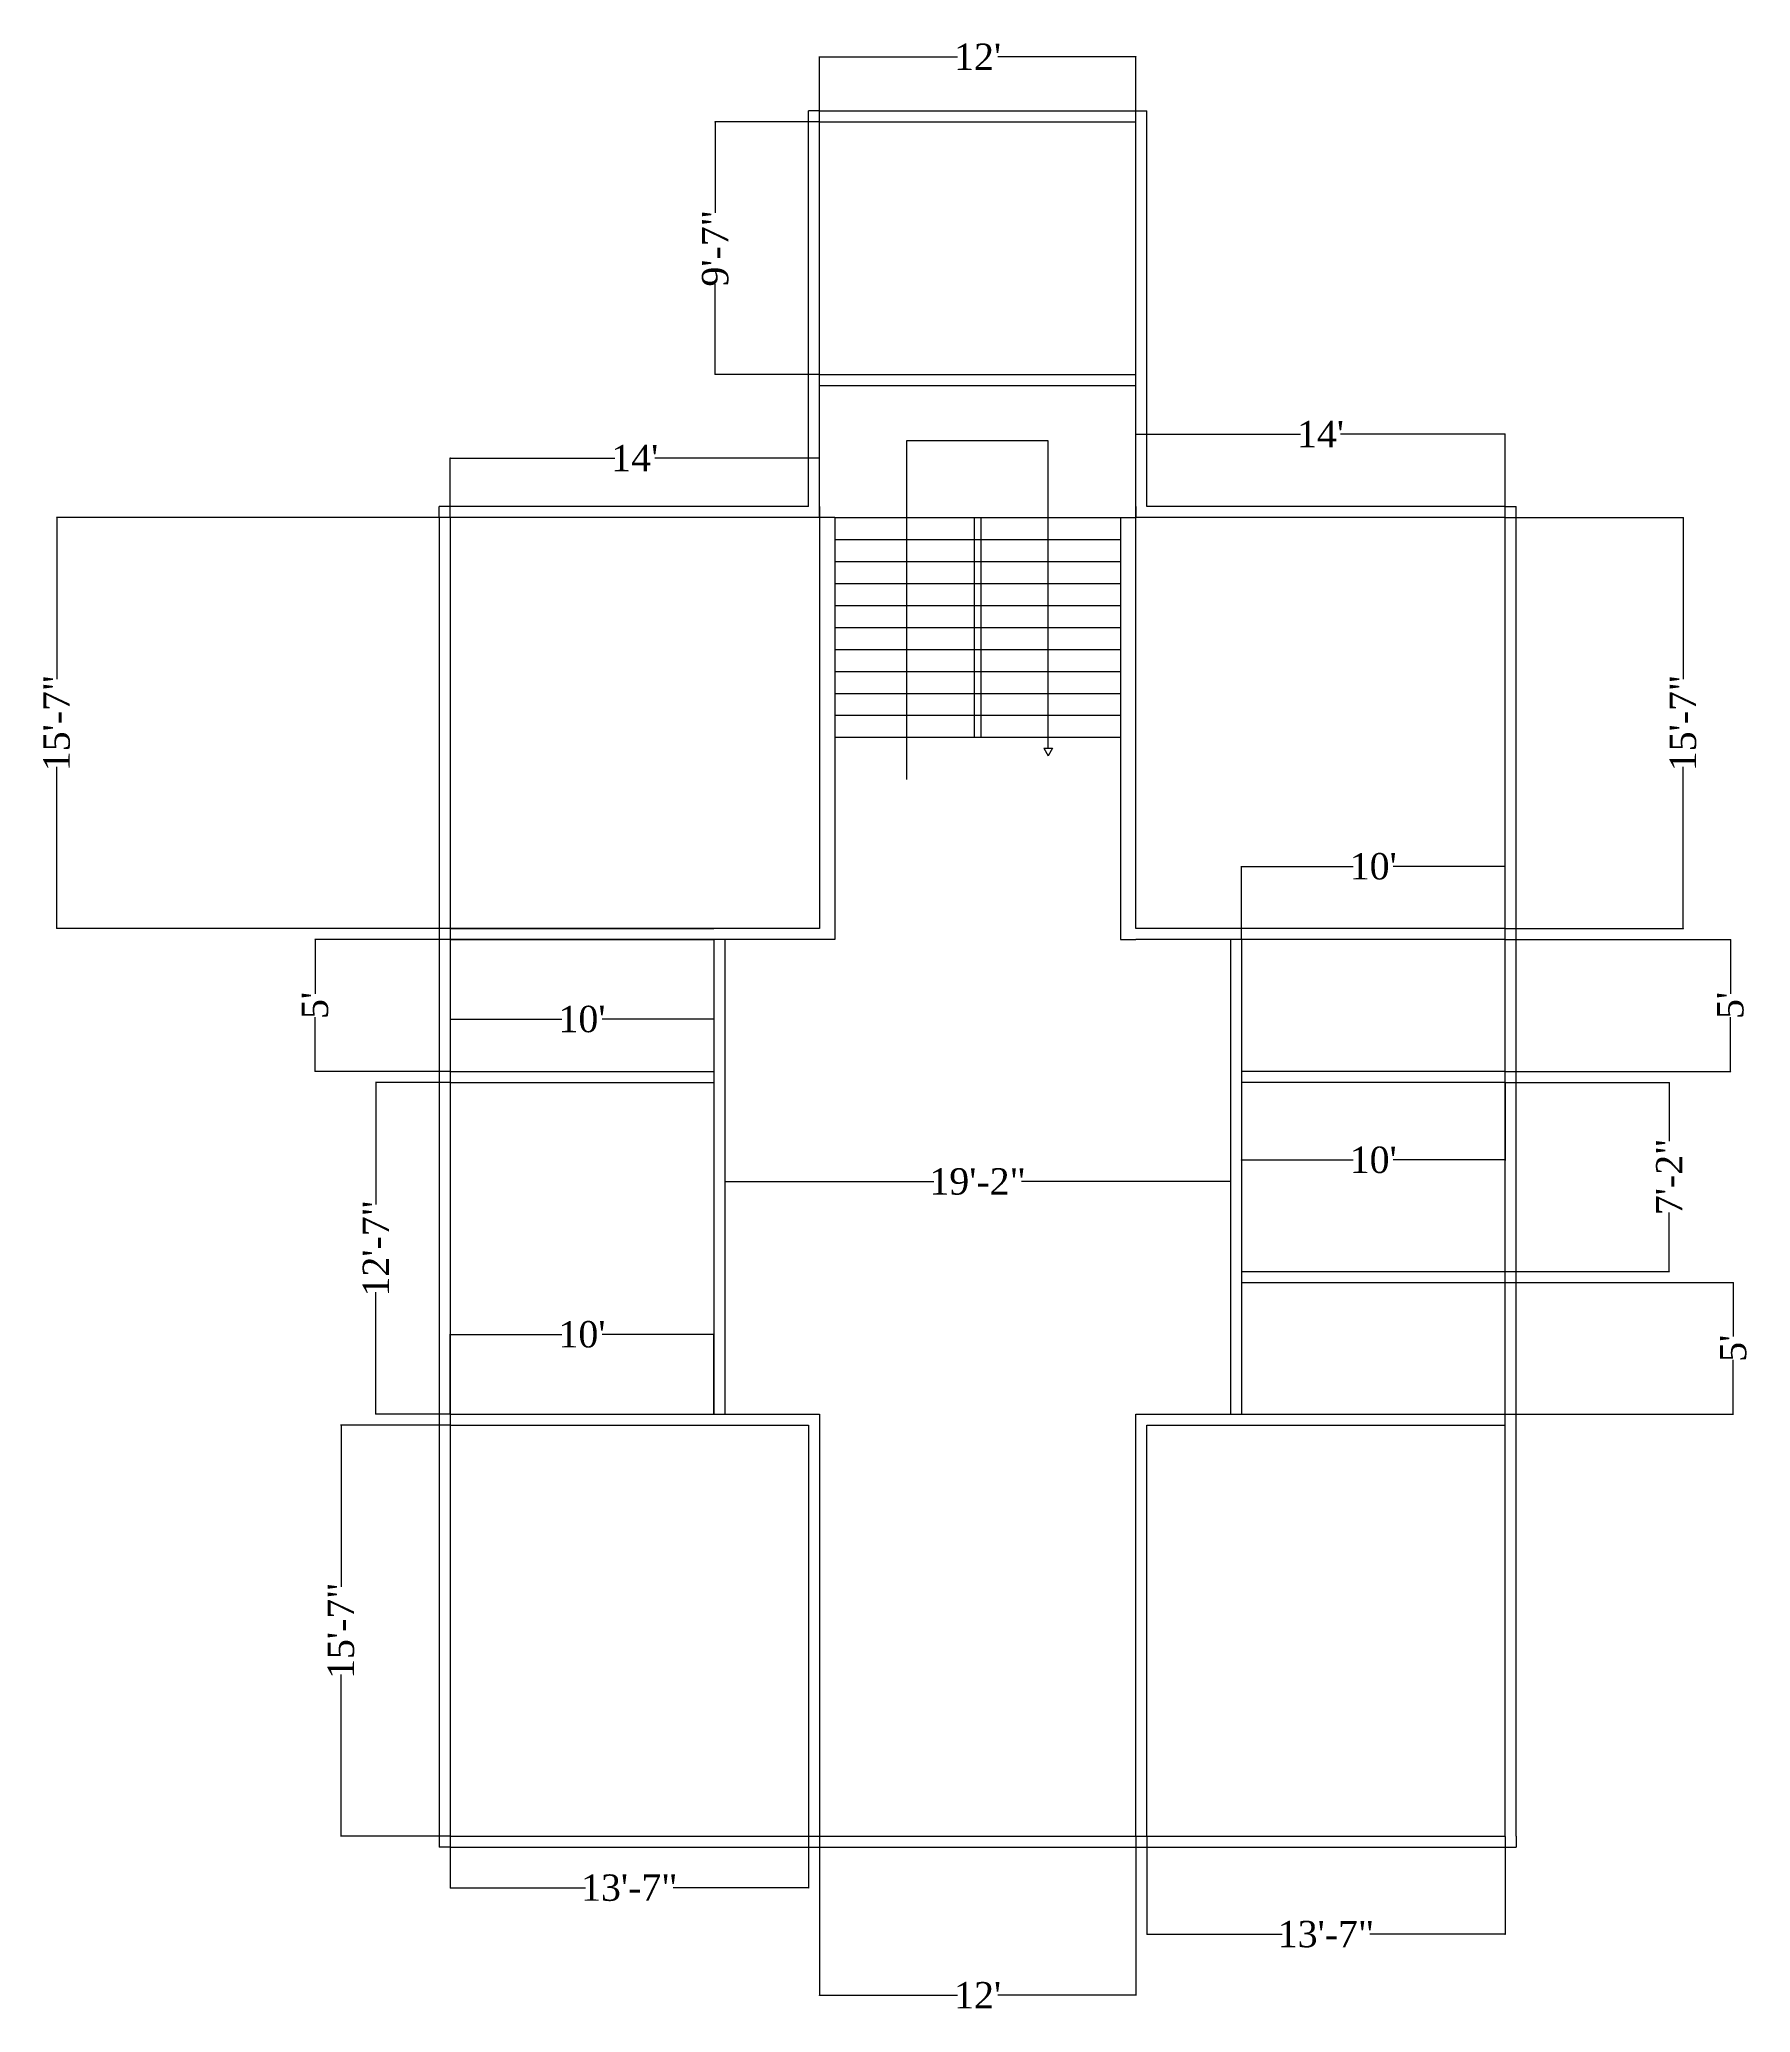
# Model space of a CAD drawing. Header units: inches. Extents: x -79350 to 491628, y -93215 to 155882.
# Drawn here: x 7735 to 8513, y -2648 to -1750 of the extents above; entities that cross this region are included whole.
import ezdxf

# ---------------------------------------------------------------- set-up
doc = ezdxf.new("R2010")
doc.units = ezdxf.units.IN
doc.header["$MEASUREMENT"] = 0
doc.layers.get('0').update_dxf_attribs({"lineweight": 30})
doc.styles.get("Standard").update_dxf_attribs({"font": 'times.ttf', "height": 12})
doc.dimstyles.get("Standard").update_dxf_attribs({"dimtxt": 0.1805, "dimasz": 0.18, "dimexe": 0.18, "dimexo": 0.0625, "dimgap": 0.09, "dimtad": 0, "dimdec": 0, "dimzin": 0, "dimdsep": 46, "dimlunit": 3, "dimtxsty": 'Standard', "dimblk": 'OPEN90', "dimcen": 0.09, "dimadec": 0, "dimazin": 0, "dimtfac": 1, "dimtdec": 0, "dimtofl": 0, "dimtmove": 0, "dimatfit": 3, "dimldrblk": 'OPEN90', "dimfxl": 1, "dimtolj": 1, "dimtzin": 0, "dimarcsym": 0})

# ---------------------------------------------------------------- blocks, each defined once
blk = doc.blocks.new('_Open90')
at = {"color": 0, "linetype": 'ByBlock', "lineweight": -2}
for p, q in [((0, 0), (-1, 0)), ((-0.5, 0.5), (0, 0)), ((0, 0), (-0.5, -0.5))]:
    blk.add_line(p, q, dxfattribs=at)
blk = doc.blocks.new('*D5')
at = {"color": 0, "lineweight": -2, "transparency": 16777216}
for p, q in [((7921.54, -1967.41), (7921.54, -1940.26)), ((7921.72, -1940.44), (7996.41, -1940.44)), ((8089.36, -1940.44), (8014.68, -1940.44)), ((8089.54, -1967.41), (8089.54, -1940.26))]:
    blk.add_line(p, q, dxfattribs=at)
at = {"layer": 'Defpoints', "color": 0, "transparency": 16777216}
for p in [(8089.54, -1940.44), (7921.54, -1967.48), (8089.54, -1967.48)]:
    blk.add_point(p, dxfattribs=at)
at = {"color": 0, "lineweight": -2, "transparency": 16777216, "xscale": 0.18, "yscale": 0.18, "zscale": 0.18, "rotation": 180}
blk.add_blockref('_Open90', (7921.54, -1940.44), dxfattribs=at)
at = {"color": 0, "lineweight": -2, "transparency": 16777216, "xscale": 0.18, "yscale": 0.18, "zscale": 0.18}
blk.add_blockref('_Open90', (8089.54, -1940.44), dxfattribs=at)
at = {"color": 0, "transparency": 16777216, "insert": (8005.54, -1940.44), "char_height": 12, "attachment_point": 5}
blk.add_mtext("\\A1;14'", dxfattribs=at)
blk = doc.blocks.new('*D6')
at = {"color": 0, "lineweight": -2, "transparency": 16777216}
for p, q in [((7921.48, -1967.48), (7742.37, -1967.48)), ((7742.55, -1967.66), (7742.55, -2041.06)), ((7742.55, -2154.3), (7742.55, -2080.89)), ((7921.48, -2154.48), (7742.37, -2154.48))]:
    blk.add_line(p, q, dxfattribs=at)
at = {"layer": 'Defpoints', "color": 0, "transparency": 16777216}
for p in [(7921.54, -1967.48), (7742.55, -2154.48), (7921.54, -2154.48)]:
    blk.add_point(p, dxfattribs=at)
at = {"color": 0, "lineweight": -2, "transparency": 16777216, "xscale": 0.18, "yscale": 0.18, "zscale": 0.18}
for p, rotation in [((7742.55, -1967.48), 90), ((7742.55, -2154.48), 270)]:
    blk.add_blockref('_Open90', p, dxfattribs=dict(at, rotation=rotation))
at = {"color": 0, "transparency": 16777216, "insert": (7742.55, -2060.98), "char_height": 12, "attachment_point": 5, "rotation": 90}
blk.add_mtext('\\A1;15\'-7"', dxfattribs=at)
blk = doc.blocks.new('*D7')
at = {"color": 0, "lineweight": -2, "transparency": 16777216}
for p, q in [((8233.54, -1967.41), (8233.54, -1929.35)), ((8233.72, -1929.53), (8308.41, -1929.53)), ((8401.36, -1929.53), (8326.68, -1929.53)), ((8401.54, -1967.41), (8401.54, -1929.35))]:
    blk.add_line(p, q, dxfattribs=at)
at = {"layer": 'Defpoints', "color": 0, "transparency": 16777216}
for p in [(8401.54, -1929.53), (8233.54, -1967.48), (8401.54, -1967.48)]:
    blk.add_point(p, dxfattribs=at)
at = {"color": 0, "lineweight": -2, "transparency": 16777216, "xscale": 0.18, "yscale": 0.18, "zscale": 0.18, "rotation": 180}
blk.add_blockref('_Open90', (8233.54, -1929.53), dxfattribs=at)
at = {"color": 0, "lineweight": -2, "transparency": 16777216, "xscale": 0.18, "yscale": 0.18, "zscale": 0.18}
blk.add_blockref('_Open90', (8401.54, -1929.53), dxfattribs=at)
at = {"color": 0, "transparency": 16777216, "insert": (8317.54, -1929.53), "char_height": 12, "attachment_point": 5}
blk.add_mtext("\\A1;14'", dxfattribs=at)
blk = doc.blocks.new('*D8')
at = {"color": 0, "lineweight": -2, "transparency": 16777216}
for p, q in [((8401.61, -1967.48), (8482.7, -1967.48)), ((8482.52, -1967.66), (8482.52, -2041.06)), ((8482.52, -2154.3), (8482.52, -2080.89)), ((8401.61, -2154.48), (8482.7, -2154.48))]:
    blk.add_line(p, q, dxfattribs=at)
at = {"layer": 'Defpoints', "color": 0, "transparency": 16777216}
for p in [(8401.54, -1967.48), (8401.54, -2154.48), (8482.52, -2154.48)]:
    blk.add_point(p, dxfattribs=at)
at = {"color": 0, "lineweight": -2, "transparency": 16777216, "xscale": 0.18, "yscale": 0.18, "zscale": 0.18}
for p, rotation in [((8482.52, -1967.48), 90), ((8482.52, -2154.48), 270)]:
    blk.add_blockref('_Open90', p, dxfattribs=dict(at, rotation=rotation))
at = {"color": 0, "transparency": 16777216, "insert": (8482.52, -2060.98), "char_height": 12, "attachment_point": 5, "rotation": 90}
blk.add_mtext('\\A1;15\'-7"', dxfattribs=at)
blk = doc.blocks.new('*D9')
at = {"color": 0, "lineweight": -2, "transparency": 16777216}
for p, q in [((8401.61, -2159.48), (8504.26, -2159.48)), ((8504.08, -2159.66), (8504.08, -2184.16)), ((8504.08, -2219.3), (8504.08, -2194.79)), ((8401.61, -2219.48), (8504.26, -2219.48))]:
    blk.add_line(p, q, dxfattribs=at)
at = {"layer": 'Defpoints', "color": 0, "transparency": 16777216}
for p in [(8401.54, -2159.48), (8401.54, -2219.48), (8504.08, -2219.48)]:
    blk.add_point(p, dxfattribs=at)
at = {"color": 0, "lineweight": -2, "transparency": 16777216, "xscale": 0.18, "yscale": 0.18, "zscale": 0.18}
for p, rotation in [((8504.08, -2159.48), 90), ((8504.08, -2219.48), 270)]:
    blk.add_blockref('_Open90', p, dxfattribs=dict(at, rotation=rotation))
at = {"color": 0, "transparency": 16777216, "insert": (8504.08, -2189.48), "char_height": 12, "attachment_point": 5, "rotation": 90}
blk.add_mtext("\\A1;5'", dxfattribs=at)
blk = doc.blocks.new('*D10')
at = {"color": 0, "lineweight": -2, "transparency": 16777216}
for p, q in [((8281.54, -2159.41), (8281.54, -2126.06)), ((8281.72, -2126.24), (8332.41, -2126.24)), ((8401.36, -2126.24), (8350.68, -2126.24)), ((8401.54, -2159.41), (8401.54, -2126.06))]:
    blk.add_line(p, q, dxfattribs=at)
at = {"layer": 'Defpoints', "color": 0, "transparency": 16777216}
for p in [(8401.54, -2126.24), (8281.54, -2159.48), (8401.54, -2159.48)]:
    blk.add_point(p, dxfattribs=at)
at = {"color": 0, "lineweight": -2, "transparency": 16777216, "xscale": 0.18, "yscale": 0.18, "zscale": 0.18, "rotation": 180}
blk.add_blockref('_Open90', (8281.54, -2126.24), dxfattribs=at)
at = {"color": 0, "lineweight": -2, "transparency": 16777216, "xscale": 0.18, "yscale": 0.18, "zscale": 0.18}
blk.add_blockref('_Open90', (8401.54, -2126.24), dxfattribs=at)
at = {"color": 0, "transparency": 16777216, "insert": (8341.54, -2126.24), "char_height": 12, "attachment_point": 5}
blk.add_mtext("\\A1;10'", dxfattribs=at)
blk = doc.blocks.new('*D11')
at = {"color": 0, "lineweight": -2, "transparency": 16777216}
for p, q in [((8401.61, -2224.48), (8476.39, -2224.48)), ((8476.21, -2224.66), (8476.21, -2251.28)), ((8476.21, -2310.3), (8476.21, -2283.67)), ((8401.61, -2310.48), (8476.39, -2310.48))]:
    blk.add_line(p, q, dxfattribs=at)
at = {"layer": 'Defpoints', "color": 0, "transparency": 16777216}
for p in [(8401.54, -2224.48), (8401.54, -2310.48), (8476.21, -2310.48)]:
    blk.add_point(p, dxfattribs=at)
at = {"color": 0, "lineweight": -2, "transparency": 16777216, "xscale": 0.18, "yscale": 0.18, "zscale": 0.18}
for p, rotation in [((8476.21, -2224.48), 90), ((8476.21, -2310.48), 270)]:
    blk.add_blockref('_Open90', p, dxfattribs=dict(at, rotation=rotation))
at = {"color": 0, "transparency": 16777216, "insert": (8476.21, -2267.48), "char_height": 12, "attachment_point": 5, "rotation": 90}
blk.add_mtext('\\A1;7\'-2"', dxfattribs=at)
blk = doc.blocks.new('*D12')
at = {"color": 0, "lineweight": -2, "transparency": 16777216}
for p, q in [((8281.54, -2224.54), (8281.54, -2259.98)), ((8401.54, -2224.54), (8401.54, -2259.98)), ((8281.72, -2259.8), (8332.41, -2259.8)), ((8401.36, -2259.8), (8350.68, -2259.8))]:
    blk.add_line(p, q, dxfattribs=at)
at = {"layer": 'Defpoints', "color": 0, "transparency": 16777216}
for p in [(8281.54, -2224.48), (8401.54, -2224.48), (8401.54, -2259.8)]:
    blk.add_point(p, dxfattribs=at)
at = {"color": 0, "lineweight": -2, "transparency": 16777216, "xscale": 0.18, "yscale": 0.18, "zscale": 0.18, "rotation": 180}
blk.add_blockref('_Open90', (8281.54, -2259.8), dxfattribs=at)
at = {"color": 0, "lineweight": -2, "transparency": 16777216, "xscale": 0.18, "yscale": 0.18, "zscale": 0.18}
blk.add_blockref('_Open90', (8401.54, -2259.8), dxfattribs=at)
at = {"color": 0, "transparency": 16777216, "insert": (8341.54, -2259.8), "char_height": 12, "attachment_point": 5}
blk.add_mtext("\\A1;10'", dxfattribs=at)
blk = doc.blocks.new('*D13')
at = {"color": 0, "lineweight": -2, "transparency": 16777216}
for p, q in [((8401.61, -2315.48), (8505.51, -2315.48)), ((8505.33, -2315.66), (8505.33, -2340.16)), ((8505.33, -2375.3), (8505.33, -2350.79)), ((8401.61, -2375.48), (8505.51, -2375.48))]:
    blk.add_line(p, q, dxfattribs=at)
at = {"layer": 'Defpoints', "color": 0, "transparency": 16777216}
for p in [(8401.54, -2315.48), (8401.54, -2375.48), (8505.33, -2375.48)]:
    blk.add_point(p, dxfattribs=at)
at = {"color": 0, "lineweight": -2, "transparency": 16777216, "xscale": 0.18, "yscale": 0.18, "zscale": 0.18}
for p, rotation in [((8505.33, -2315.48), 90), ((8505.33, -2375.48), 270)]:
    blk.add_blockref('_Open90', p, dxfattribs=dict(at, rotation=rotation))
at = {"color": 0, "transparency": 16777216, "insert": (8505.33, -2345.48), "char_height": 12, "attachment_point": 5, "rotation": 90}
blk.add_mtext("\\A1;5'", dxfattribs=at)
blk = doc.blocks.new('*D14')
at = {"color": 0, "lineweight": -2, "transparency": 16777216}
for p, q in [((8238.54, -2567.54), (8238.54, -2612.25)), ((8401.54, -2567.54), (8401.54, -2612.25)), ((8238.72, -2612.07), (8300.13, -2612.07)), ((8401.36, -2612.07), (8339.96, -2612.07))]:
    blk.add_line(p, q, dxfattribs=at)
at = {"layer": 'Defpoints', "color": 0, "transparency": 16777216}
for p in [(8238.54, -2567.48), (8401.54, -2567.48), (8401.54, -2612.07)]:
    blk.add_point(p, dxfattribs=at)
at = {"color": 0, "lineweight": -2, "transparency": 16777216, "xscale": 0.18, "yscale": 0.18, "zscale": 0.18, "rotation": 180}
blk.add_blockref('_Open90', (8238.54, -2612.07), dxfattribs=at)
at = {"color": 0, "lineweight": -2, "transparency": 16777216, "xscale": 0.18, "yscale": 0.18, "zscale": 0.18}
blk.add_blockref('_Open90', (8401.54, -2612.07), dxfattribs=at)
at = {"color": 0, "transparency": 16777216, "insert": (8320.04, -2612.07), "char_height": 12, "attachment_point": 5}
blk.add_mtext('\\A1;13\'-7"', dxfattribs=at)
blk = doc.blocks.new('*D15')
at = {"color": 0, "lineweight": -2, "transparency": 16777216}
for p, q in [((7921.54, -2567.54), (7921.54, -2591.13)), ((8084.54, -2567.54), (8084.54, -2591.13)), ((7921.72, -2590.95), (7983.13, -2590.95)), ((8084.36, -2590.95), (8022.96, -2590.95))]:
    blk.add_line(p, q, dxfattribs=at)
at = {"layer": 'Defpoints', "color": 0, "transparency": 16777216}
for p in [(7921.54, -2567.48), (8084.54, -2567.48), (7921.54, -2590.95)]:
    blk.add_point(p, dxfattribs=at)
at = {"color": 0, "lineweight": -2, "transparency": 16777216, "xscale": 0.18, "yscale": 0.18, "zscale": 0.18, "rotation": 180}
blk.add_blockref('_Open90', (7921.54, -2590.95), dxfattribs=at)
at = {"color": 0, "lineweight": -2, "transparency": 16777216, "xscale": 0.18, "yscale": 0.18, "zscale": 0.18}
blk.add_blockref('_Open90', (8084.54, -2590.95), dxfattribs=at)
at = {"color": 0, "transparency": 16777216, "insert": (8003.04, -2590.95), "char_height": 12, "attachment_point": 5}
blk.add_mtext('\\A1;13\'-7"', dxfattribs=at)
blk = doc.blocks.new('*D16')
at = {"color": 0, "lineweight": -2, "transparency": 16777216}
for p, q in [((7921.48, -2380.48), (7871.72, -2380.48)), ((7871.9, -2380.66), (7871.9, -2454.06)), ((7871.9, -2567.3), (7871.9, -2493.89)), ((7921.48, -2567.48), (7871.72, -2567.48))]:
    blk.add_line(p, q, dxfattribs=at)
at = {"layer": 'Defpoints', "color": 0, "transparency": 16777216}
for p in [(7921.54, -2380.48), (7871.9, -2567.48), (7921.54, -2567.48)]:
    blk.add_point(p, dxfattribs=at)
at = {"color": 0, "lineweight": -2, "transparency": 16777216, "xscale": 0.18, "yscale": 0.18, "zscale": 0.18}
for p, rotation in [((7871.9, -2380.48), 90), ((7871.9, -2567.48), 270)]:
    blk.add_blockref('_Open90', p, dxfattribs=dict(at, rotation=rotation))
at = {"color": 0, "transparency": 16777216, "insert": (7871.9, -2473.98), "char_height": 12, "attachment_point": 5, "rotation": 90}
blk.add_mtext('\\A1;15\'-7"', dxfattribs=at)
blk = doc.blocks.new('*D17')
at = {"color": 0, "lineweight": -2, "transparency": 16777216}
for p, q in [((7921.48, -2224.48), (7887.56, -2224.48)), ((7887.74, -2224.66), (7887.74, -2280.06)), ((7887.74, -2375.3), (7887.74, -2319.89)), ((7921.48, -2375.48), (7887.56, -2375.48))]:
    blk.add_line(p, q, dxfattribs=at)
at = {"layer": 'Defpoints', "color": 0, "transparency": 16777216}
for p in [(7921.54, -2224.48), (7887.74, -2375.48), (7921.54, -2375.48)]:
    blk.add_point(p, dxfattribs=at)
at = {"color": 0, "lineweight": -2, "transparency": 16777216, "xscale": 0.18, "yscale": 0.18, "zscale": 0.18}
for p, rotation in [((7887.74, -2224.48), 90), ((7887.74, -2375.48), 270)]:
    blk.add_blockref('_Open90', p, dxfattribs=dict(at, rotation=rotation))
at = {"color": 0, "transparency": 16777216, "insert": (7887.74, -2299.98), "char_height": 12, "attachment_point": 5, "rotation": 90}
blk.add_mtext('\\A1;12\'-7"', dxfattribs=at)
blk = doc.blocks.new('*D18')
at = {"color": 0, "lineweight": -2, "transparency": 16777216}
for p, q in [((7921.54, -2375.41), (7921.54, -2338.99)), ((7921.72, -2339.17), (7972.41, -2339.17)), ((8041.36, -2339.17), (7990.68, -2339.17)), ((8041.54, -2375.41), (8041.54, -2338.99))]:
    blk.add_line(p, q, dxfattribs=at)
at = {"layer": 'Defpoints', "color": 0, "transparency": 16777216}
for p in [(8041.54, -2339.17), (7921.54, -2375.48), (8041.54, -2375.48)]:
    blk.add_point(p, dxfattribs=at)
at = {"color": 0, "lineweight": -2, "transparency": 16777216, "xscale": 0.18, "yscale": 0.18, "zscale": 0.18, "rotation": 180}
blk.add_blockref('_Open90', (7921.54, -2339.17), dxfattribs=at)
at = {"color": 0, "lineweight": -2, "transparency": 16777216, "xscale": 0.18, "yscale": 0.18, "zscale": 0.18}
blk.add_blockref('_Open90', (8041.54, -2339.17), dxfattribs=at)
at = {"color": 0, "transparency": 16777216, "insert": (7981.54, -2339.17), "char_height": 12, "attachment_point": 5}
blk.add_mtext("\\A1;10'", dxfattribs=at)
blk = doc.blocks.new('*D19')
at = {"color": 0, "lineweight": -2, "transparency": 16777216}
for p, q in [((7921.48, -2159.48), (7859.9, -2159.48)), ((7860.08, -2159.66), (7860.08, -2184.16)), ((7860.08, -2219.3), (7860.08, -2194.79)), ((7921.48, -2219.48), (7859.9, -2219.48))]:
    blk.add_line(p, q, dxfattribs=at)
at = {"layer": 'Defpoints', "color": 0, "transparency": 16777216}
for p in [(7921.54, -2159.48), (7860.08, -2219.48), (7921.54, -2219.48)]:
    blk.add_point(p, dxfattribs=at)
at = {"color": 0, "lineweight": -2, "transparency": 16777216, "xscale": 0.18, "yscale": 0.18, "zscale": 0.18}
for p, rotation in [((7860.08, -2159.48), 90), ((7860.08, -2219.48), 270)]:
    blk.add_blockref('_Open90', p, dxfattribs=dict(at, rotation=rotation))
at = {"color": 0, "transparency": 16777216, "insert": (7860.08, -2189.48), "char_height": 12, "attachment_point": 5, "rotation": 90}
blk.add_mtext("\\A1;5'", dxfattribs=at)
blk = doc.blocks.new('*D20')
at = {"color": 0, "lineweight": -2, "transparency": 16777216}
for p, q in [((7921.54, -2159.54), (7921.54, -2195.92)), ((8041.54, -2159.54), (8041.54, -2195.92)), ((7921.72, -2195.74), (7972.41, -2195.74)), ((8041.36, -2195.74), (7990.68, -2195.74))]:
    blk.add_line(p, q, dxfattribs=at)
at = {"layer": 'Defpoints', "color": 0, "transparency": 16777216}
for p in [(7921.54, -2159.48), (8041.54, -2159.48), (8041.54, -2195.74)]:
    blk.add_point(p, dxfattribs=at)
at = {"color": 0, "lineweight": -2, "transparency": 16777216, "xscale": 0.18, "yscale": 0.18, "zscale": 0.18, "rotation": 180}
blk.add_blockref('_Open90', (7921.54, -2195.74), dxfattribs=at)
at = {"color": 0, "lineweight": -2, "transparency": 16777216, "xscale": 0.18, "yscale": 0.18, "zscale": 0.18}
blk.add_blockref('_Open90', (8041.54, -2195.74), dxfattribs=at)
at = {"color": 0, "transparency": 16777216, "insert": (7981.54, -2195.74), "char_height": 12, "attachment_point": 5}
blk.add_mtext("\\A1;10'", dxfattribs=at)
blk = doc.blocks.new('*D21')
at = {"color": 0, "lineweight": -2, "transparency": 16777216}
for p, q in [((8089.54, -2567.54), (8089.54, -2640)), ((8233.54, -2567.54), (8233.54, -2640)), ((8089.72, -2639.82), (8152.41, -2639.82)), ((8233.36, -2639.82), (8170.68, -2639.82))]:
    blk.add_line(p, q, dxfattribs=at)
at = {"layer": 'Defpoints', "color": 0, "transparency": 16777216}
for p in [(8089.54, -2567.48), (8233.54, -2567.48), (8233.54, -2639.82)]:
    blk.add_point(p, dxfattribs=at)
at = {"color": 0, "lineweight": -2, "transparency": 16777216, "xscale": 0.18, "yscale": 0.18, "zscale": 0.18, "rotation": 180}
blk.add_blockref('_Open90', (8089.54, -2639.82), dxfattribs=at)
at = {"color": 0, "lineweight": -2, "transparency": 16777216, "xscale": 0.18, "yscale": 0.18, "zscale": 0.18}
blk.add_blockref('_Open90', (8233.54, -2639.82), dxfattribs=at)
at = {"color": 0, "transparency": 16777216, "insert": (8161.54, -2639.82), "char_height": 12, "attachment_point": 5}
blk.add_mtext("\\A1;12'", dxfattribs=at)
blk = doc.blocks.new('*D22')
at = {"color": 0, "lineweight": -2, "transparency": 16777216}
for p, q in [((8089.54, -1787.41), (8089.54, -1757.66)), ((8089.72, -1757.84), (8152.41, -1757.84)), ((8233.36, -1757.84), (8170.68, -1757.84)), ((8233.54, -1787.41), (8233.54, -1757.66))]:
    blk.add_line(p, q, dxfattribs=at)
at = {"layer": 'Defpoints', "color": 0, "transparency": 16777216}
for p in [(8233.54, -1757.84), (8089.54, -1787.48), (8233.54, -1787.48)]:
    blk.add_point(p, dxfattribs=at)
at = {"color": 0, "lineweight": -2, "transparency": 16777216, "xscale": 0.18, "yscale": 0.18, "zscale": 0.18, "rotation": 180}
blk.add_blockref('_Open90', (8089.54, -1757.84), dxfattribs=at)
at = {"color": 0, "lineweight": -2, "transparency": 16777216, "xscale": 0.18, "yscale": 0.18, "zscale": 0.18}
blk.add_blockref('_Open90', (8233.54, -1757.84), dxfattribs=at)
at = {"color": 0, "transparency": 16777216, "insert": (8161.54, -1757.84), "char_height": 12, "attachment_point": 5}
blk.add_mtext("\\A1;12'", dxfattribs=at)
blk = doc.blocks.new('*D23')
at = {"color": 0, "lineweight": -2, "transparency": 16777216}
for p, q in [((8089.48, -1787.48), (8041.99, -1787.48)), ((8042.17, -1787.66), (8042.17, -1828.8)), ((8042.17, -1902.3), (8042.17, -1861.15)), ((8089.48, -1902.48), (8041.99, -1902.48))]:
    blk.add_line(p, q, dxfattribs=at)
at = {"layer": 'Defpoints', "color": 0, "transparency": 16777216}
for p in [(8089.54, -1787.48), (8042.17, -1902.48), (8089.54, -1902.48)]:
    blk.add_point(p, dxfattribs=at)
at = {"color": 0, "lineweight": -2, "transparency": 16777216, "xscale": 0.18, "yscale": 0.18, "zscale": 0.18}
for p, rotation in [((8042.17, -1787.48), 90), ((8042.17, -1902.48), 270)]:
    blk.add_blockref('_Open90', p, dxfattribs=dict(at, rotation=rotation))
at = {"color": 0, "transparency": 16777216, "insert": (8042.17, -1844.98), "char_height": 12, "attachment_point": 5, "rotation": 90}
blk.add_mtext('\\A1;9\'-7"', dxfattribs=at)
blk = doc.blocks.new('*D24')
at = {"color": 0, "lineweight": -2, "transparency": 16777216}
for p, q in [((8046.54, -2159.54), (8046.54, -2269.81)), ((8276.54, -2159.54), (8276.54, -2269.81)), ((8046.72, -2269.63), (8141.63, -2269.63)), ((8276.36, -2269.63), (8181.46, -2269.63))]:
    blk.add_line(p, q, dxfattribs=at)
at = {"layer": 'Defpoints', "color": 0, "transparency": 16777216}
for p in [(8046.54, -2159.48), (8276.54, -2159.48), (8276.54, -2269.63)]:
    blk.add_point(p, dxfattribs=at)
at = {"color": 0, "lineweight": -2, "transparency": 16777216, "xscale": 0.18, "yscale": 0.18, "zscale": 0.18, "rotation": 180}
blk.add_blockref('_Open90', (8046.54, -2269.63), dxfattribs=at)
at = {"color": 0, "lineweight": -2, "transparency": 16777216, "xscale": 0.18, "yscale": 0.18, "zscale": 0.18}
blk.add_blockref('_Open90', (8276.54, -2269.63), dxfattribs=at)
at = {"color": 0, "transparency": 16777216, "insert": (8161.54, -2269.63), "char_height": 12, "attachment_point": 5}
blk.add_mtext('\\A1;19\'-2"', dxfattribs=at)

msp = doc.modelspace()

# ---------------------------------------------------------------- linework, layer by layer
for p, q in [((8084.54, -1787.48), (8084.54, -1782.48)), ((8089.54, -1782.48), (8084.54, -1782.48)), ((8089.54, -1782.48), (8233.54, -1782.48)), ((8233.54, -1782.48), (8238.54, -1782.48)), ((8238.54, -1787.48), (8238.54, -1782.48)), ((8084.54, -1962.48), (8084.54, -1787.48)), ((8089.54, -1962.48), (8089.54, -1787.48)), ((8089.54, -1787.48), (8233.54, -1787.48)), ((8233.54, -1962.48), (8233.54, -1787.48)), ((8238.54, -1962.48), (8238.54, -1787.48)), ((8089.54, -1902.48), (8233.54, -1902.48)), ((8089.54, -1907.48), (8233.54, -1907.48)), ((7921.54, -1962.48), (7916.54, -1962.48)), ((7916.54, -1967.48), (7916.54, -1962.48)), ((8084.54, -1962.48), (7921.54, -1962.48)), ((8089.54, -1962.48), (8089.54, -1967.48)), ((8233.54, -1962.48), (8233.54, -1967.48)), ((8401.54, -1962.48), (8238.54, -1962.48)), ((8401.54, -1962.48), (8406.54, -1962.48)), ((8406.54, -1967.48), (8406.54, -1962.48)), ((7916.54, -1967.48), (7916.54, -2567.48)), ((8089.54, -1967.48), (7921.54, -1967.48)), ((7921.54, -1967.48), (7921.54, -2567.48)), ((8089.54, -1967.48), (8089.54, -2154.48)), ((8096.54, -1967.48), (8089.54, -1967.48)), ((8096.54, -1967.48), (8096.54, -2111.48)), ((8226.54, -1967.48), (8226.54, -2111.48)), ((8226.54, -1967.48), (8233.54, -1967.48)), ((8233.54, -2154.48), (8233.54, -1967.48)), ((8401.54, -1967.48), (8233.54, -1967.48)), ((8401.54, -2567.48), (8401.54, -1967.48)), ((8406.54, -2567.48), (8406.54, -1967.48)), ((8096.54, -2111.48), (8096.54, -2159.48)), ((8226.54, -2111.48), (8226.54, -2159.48)), ((8089.54, -2154.48), (7921.54, -2154.48)), ((7921.54, -2154.48), (8041.54, -2154.48)), ((8401.54, -2154.48), (8233.54, -2154.48)), ((8089.54, -2159.48), (7921.54, -2159.48)), ((7921.54, -2159.48), (8041.54, -2159.48)), ((8041.54, -2159.48), (8041.54, -2375.48)), ((8046.54, -2159.48), (8046.54, -2375.48)), ((8096.54, -2159.48), (8089.54, -2159.48)), ((8226.54, -2159.48), (8233.54, -2159.48)), ((8401.54, -2159.48), (8233.54, -2159.48)), ((8276.54, -2159.48), (8276.54, -2375.48)), ((8401.54, -2159.48), (8281.54, -2159.48)), ((8281.54, -2159.48), (8281.54, -2375.48)), ((7921.54, -2219.48), (8041.54, -2219.48)), ((7921.54, -2224.48), (8041.54, -2224.48)), ((8401.54, -2219.48), (8281.54, -2219.48)), ((8401.54, -2224.48), (8281.54, -2224.48)), ((8281.54, -2310.48), (8401.54, -2310.48)), ((8281.54, -2315.48), (8401.54, -2315.48)), ((7921.54, -2375.48), (8089.54, -2375.48)), ((8089.54, -2375.48), (8089.54, -2567.48)), ((8233.54, -2375.48), (8401.54, -2375.48)), ((8233.54, -2567.48), (8233.54, -2375.48)), ((7921.54, -2380.48), (8084.54, -2380.48)), ((8084.54, -2380.48), (8084.54, -2567.48)), ((8238.54, -2380.48), (8401.54, -2380.48)), ((8238.54, -2567.48), (8238.54, -2380.48)), ((7916.54, -2567.48), (7916.54, -2572.48)), ((7921.54, -2567.48), (8401.54, -2567.48)), ((8406.54, -2567.48), (8406.54, -2572.48)), ((7921.54, -2572.48), (7916.54, -2572.48)), ((7921.54, -2572.48), (8401.54, -2572.48)), ((8401.54, -2572.48), (8406.54, -2572.48))]:
    msp.add_line(p, q)
at = {"color": 6}
for p, q in [((8193.64, -1932.55), (8129.15, -1932.55)), ((8129.15, -1932.55), (8129.15, -2086.71)), ((8193.64, -2072.44), (8193.64, -1932.55)), ((8096.54, -1967.48), (8226.54, -1967.48)), ((8160.04, -1967.48), (8160.04, -2067.48)), ((8163.04, -1967.48), (8163.04, -2067.48)), ((8096.54, -1977.48), (8226.54, -1977.48)), ((8096.54, -1987.48), (8226.54, -1987.48)), ((8096.54, -1997.48), (8226.54, -1997.48)), ((8096.54, -2007.48), (8226.54, -2007.48)), ((8096.54, -2017.48), (8226.54, -2017.48)), ((8096.54, -2027.48), (8226.54, -2027.48)), ((8096.54, -2037.48), (8226.54, -2037.48)), ((8096.54, -2047.48), (8226.54, -2047.48)), ((8096.54, -2057.48), (8226.54, -2057.48)), ((8096.54, -2067.48), (8226.54, -2067.48)), ((8191.61, -2072.44), (8195.65, -2072.44)), ((8191.61, -2072.44), (8193.64, -2075.88)), ((8195.65, -2072.44), (8193.64, -2075.88)), ((8193.64, -2075.88), (8193.64, -2075.88))]:
    msp.add_line(p, q, dxfattribs=at)

# ---------------------------------------------------------------- dimensions: what is measured, and where the dimension line sits
for base, p1, p2, picture, middle in [((8233.54, -1757.84), (8089.54, -1787.48), (8233.54, -1787.48), '*D22', (8161.54, -1757.84)), ((8401.54, -1929.53), (8233.54, -1967.48), (8401.54, -1967.48), '*D7', (8317.54, -1929.53)), ((8089.54, -1940.44), (7921.54, -1967.48), (8089.54, -1967.48), '*D5', (8005.54, -1940.44)), ((8401.54, -2126.24), (8281.54, -2159.48), (8401.54, -2159.48), '*D10', (8341.54, -2126.24)), ((8041.54, -2195.74), (7921.54, -2159.48), (8041.54, -2159.48), '*D20', (7981.54, -2195.74)), ((8276.54, -2269.63), (8046.54, -2159.48), (8276.54, -2159.48), '*D24', (8161.54, -2269.63)), ((8401.54, -2259.8), (8281.54, -2224.48), (8401.54, -2224.48), '*D12', (8341.54, -2259.8)), ((8041.54, -2339.17), (7921.54, -2375.48), (8041.54, -2375.48), '*D18', (7981.54, -2339.17)), ((7921.54, -2590.95), (8084.54, -2567.48), (7921.54, -2567.48), '*D15', (8003.04, -2590.95)), ((8233.54, -2639.82), (8089.54, -2567.48), (8233.54, -2567.48), '*D21', (8161.54, -2639.82)), ((8401.54, -2612.07), (8238.54, -2567.48), (8401.54, -2567.48), '*D14', (8320.04, -2612.07))]:
    dim = msp.add_linear_dim(base=base, p1=p1, p2=p2, dimstyle='Standard')
    dim.commit()
    dim.dimension.update_dxf_attribs({"geometry": picture, "text_midpoint": middle})
for base, p1, p2, picture, middle in [((8042.17, -1902.48), (8089.54, -1787.48), (8089.54, -1902.48), '*D23', (8042.17, -1844.98)), ((7742.55, -2154.48), (7921.54, -1967.48), (7921.54, -2154.48), '*D6', (7742.55, -2060.98)), ((8482.52, -2154.48), (8401.54, -1967.48), (8401.54, -2154.48), '*D8', (8482.52, -2060.98)), ((7860.08, -2219.48), (7921.54, -2159.48), (7921.54, -2219.48), '*D19', (7860.08, -2189.48)), ((8504.08, -2219.48), (8401.54, -2159.48), (8401.54, -2219.48), '*D9', (8504.08, -2189.48)), ((7887.74, -2375.48), (7921.54, -2224.48), (7921.54, -2375.48), '*D17', (7887.74, -2299.98)), ((8476.21, -2310.48), (8401.54, -2224.48), (8401.54, -2310.48), '*D11', (8476.21, -2267.48)), ((8505.33, -2375.48), (8401.54, -2315.48), (8401.54, -2375.48), '*D13', (8505.33, -2345.48)), ((7871.9, -2567.48), (7921.54, -2380.48), (7921.54, -2567.48), '*D16', (7871.9, -2473.98))]:
    dim = msp.add_linear_dim(base=base, p1=p1, p2=p2, angle=90, dimstyle='Standard')
    dim.commit()
    dim.dimension.update_dxf_attribs({"geometry": picture, "text_midpoint": middle})

doc.saveas('drawing.dxf')
